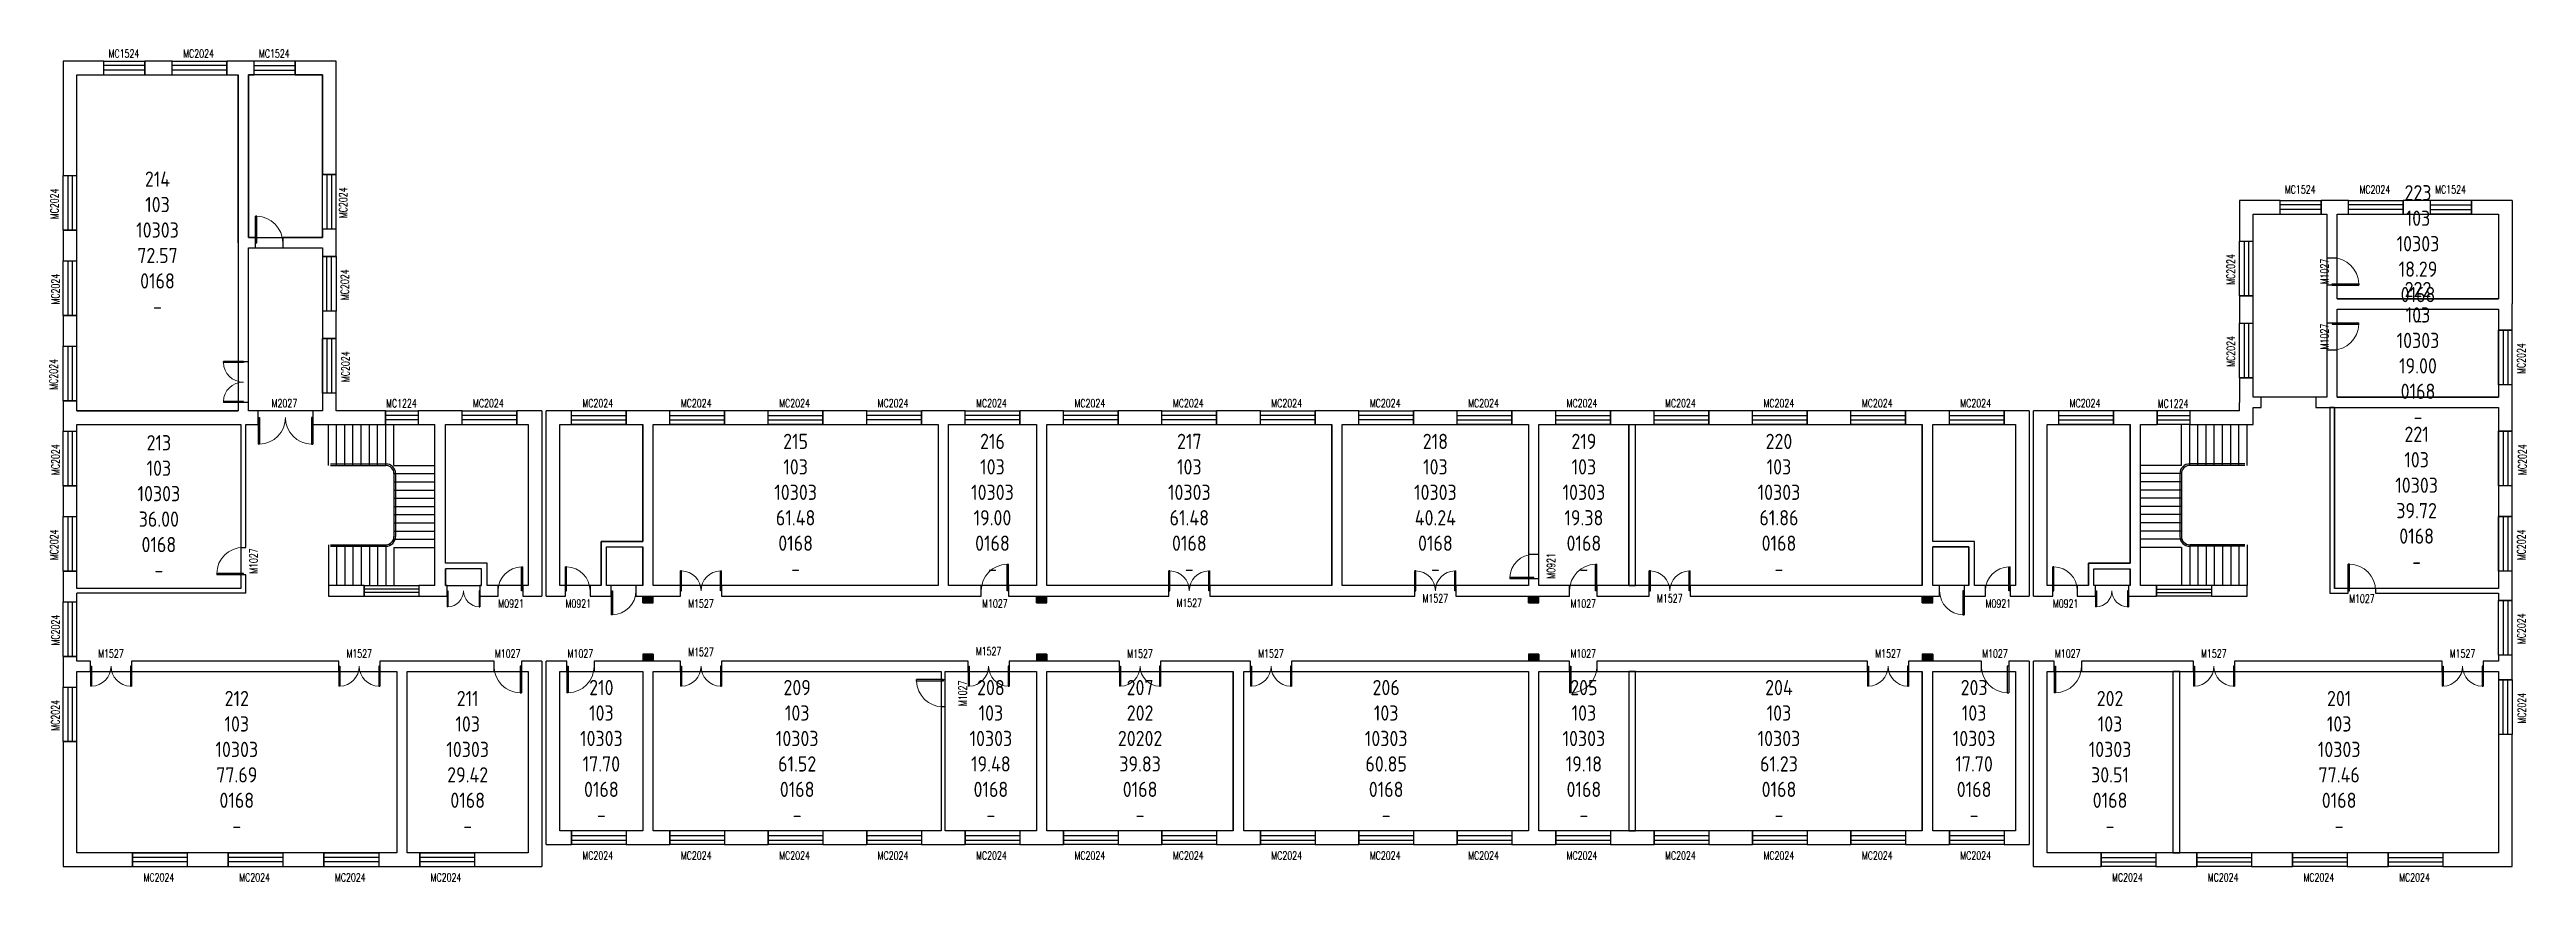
# Model space of a CAD drawing. Extents: x 250012 to 340609, y 151591 to 182043.
import ezdxf

# ---------------------------------------------------------------- set-up
doc = ezdxf.new("R2010")
doc.units = 0
doc.header["$LTSCALE"] = 1000
doc.header["$MEASUREMENT"] = 0
for name, color, linetype in [('body', 30, 'Continuous'), ('RM', 4, 'Continuous'), ('RM$', 5, 'Continuous'), ('RM$TXT', 5, 'Continuous')]:
    doc.layers.add(name, color=color, linetype=linetype)
doc.layers.get('0').freeze()
doc.styles.add('_TCH_WINDOW', font='SIMPLEX', dxfattribs={"height": 3.5, "bigfont": 'GBCBIG'})
doc.styles.add('HZ', font='gbenor.shx', dxfattribs={"bigfont": 'hztxt.shx'})

msp = doc.modelspace()

# ---------------------------------------------------------------- texts
at = {"layer": 'RM$TXT', "char_height": 558.8, "attachment_point": 8, "style": 'HZ'}
for s, insert in [('214^M^J103^M^J10303^M^J72.57^M^J0168^M^J-^M^J', (253961, 172362)), ('223^M^J103^M^J10303^M^J18.29^M^J0168^M^J-^M^J', (336641, 171862)), ('222^M^J103^M^J10303^M^J19.00^M^J0168^M^J-^M^J', (336641, 168322)), ('213^M^J103^M^J10303^M^J36.00^M^J0168^M^J-^M^J', (254011, 162712)), ('215^M^J103^M^J10303^M^J61.48^M^J0168^M^J-^M^J', (277301, 162762)), ('216^M^J103^M^J10303^M^J19.00^M^J0168^M^J-^M^J', (284501, 162762)), ('217^M^J103^M^J10303^M^J61.48^M^J0168^M^J-^M^J', (291701, 162762)), ('218^M^J103^M^J10303^M^J40.24^M^J0168^M^J-^M^J', (300701, 162762)), ('219^M^J103^M^J10303^M^J19.38^M^J0168^M^J-^M^J', (306133, 162762)), ('220^M^J103^M^J10303^M^J61.86^M^J0168^M^J-^M^J', (313268, 162762)), ('221^M^J103^M^J10303^M^J39.72^M^J0168^M^J-^M^J', (336591, 163022)), ('212^M^J103^M^J10303^M^J77.69^M^J0168^M^J-^M^J', (256861, 153352)), ('211^M^J103^M^J10303^M^J29.42^M^J0168^M^J-^M^J', (265306, 153352)), ('210^M^J103^M^J10303^M^J17.70^M^J0168^M^J-^M^J', (270196, 153752)), ('209^M^J103^M^J10303^M^J61.52^M^J0168^M^J-^M^J', (277358, 153752)), ('208^M^J103^M^J10303^M^J19.48^M^J0168^M^J-^M^J', (284443, 153752)), ('207^M^J202^M^J20202^M^J39.83^M^J0168^M^J-^M^J', (289901, 153752)), ('206^M^J103^M^J10303^M^J60.85^M^J0168^M^J-^M^J', (298901, 153752)), ('205^M^J103^M^J10303^M^J19.18^M^J0168^M^J-^M^J', (306133, 153752)), ('204^M^J103^M^J10303^M^J61.23^M^J0168^M^J-^M^J', (313268, 153752)), ('203^M^J103^M^J10303^M^J17.70^M^J0168^M^J-^M^J', (320406, 153752)), ('202^M^J103^M^J10303^M^J30.51^M^J0168^M^J-^M^J', (325378, 153352)), ('201^M^J103^M^J10303^M^J77.46^M^J0168^M^J-^M^J', (333758, 153352))]:
    msp.add_mtext(s, dxfattribs=dict(at, insert=insert))

# ---------------------------------------------------------------- blocks, each defined once
blk = doc.blocks.new('$TCHSYS$WIN2D')
for p, q in [((-0.5, 0.5), (0.5, 0.5)), ((-0.5, 0.5), (-0.5, -0.5)), ((0.5, 0.5), (0.5, -0.5)), ((0.5, 0.167), (-0.5, 0.167)), ((0.5, -0.167), (-0.5, -0.167)), ((-0.5, -0.5), (0.5, -0.5))]:
    blk.add_line(p, q)
blk = doc.blocks.new('$DorLib2D$00000002')
for p, q in [((-0.5, 0), (-0.5, 0.4875)), ((-0.475, 0.4875), (-0.5, 0.4875)), ((-0.475, 0), (-0.475, 0.4875)), ((0.475, 0), (0.475, 0.4875)), ((0.475, 0.4875), (0.5, 0.4875)), ((0.5, 0), (0.5, 0.4875)), ((-0.5, 0), (-0.475, 0)), ((0.5, 0), (0.475, 0))]:
    blk.add_line(p, q)
at = {"lineweight": 13}
for centre, start, end in [((-0.4875, 0), 0, 88.53072), ((0.4875, 0), 91.46928, 180)]:
    blk.add_arc(centre, 0.4875, start, end, dxfattribs=at)
blk = doc.blocks.new('$DorLib2D$00000001')
for p, q in [((0.45, 0.975), (0.5, 0.975)), ((0.45, 0), (0.45, 0.975)), ((0.5, 0), (0.5, 0.975)), ((0.5, 0), (0.45, 0))]:
    blk.add_line(p, q)
at = {"lineweight": 13}
blk.add_arc((0.475, 0), 0.975, 91.46928, 180, dxfattribs=at)

# ---------------------------------------------------------------- hatches: boundary and pattern name
at = {"layer": 'body'}
for points in [[(272091, 161789), (272091, 162039), (271711, 162039), (271711, 161789)], [(286491, 161789), (286491, 162039), (286111, 162039), (286111, 161789)], [(304491, 161789), (304491, 162039), (304111, 162039), (304111, 161789)], [(318891, 161789), (318891, 162039), (318511, 162039), (318511, 161789)], [(271711, 159910), (271711, 159659), (272091, 159659), (272091, 159910)], [(286111, 159910), (286111, 159659), (286491, 159659), (286491, 159910)], [(304111, 159910), (304111, 159659), (304491, 159659), (304491, 159910)], [(318511, 159910), (318511, 159659), (318891, 159659), (318891, 159910)]]:
    msp.add_hatch(color=30, dxfattribs=at).paths.add_polyline_path(points)

# ---------------------------------------------------------------- linework, layer by layer
at = {"layer": 'body', "color": 30}
for p, q in [((252001, 181619), (250511, 181619)), ((250511, 181619), (250511, 177429)), ((252001, 181119), (252001, 181619)), ((254501, 181619), (253501, 181619)), ((253501, 181619), (253501, 181119)), ((254501, 181119), (254501, 181619)), ((257101, 181619), (256501, 181619)), ((256501, 181619), (256501, 181119)), ((257501, 181619), (257101, 181619)), ((257501, 181119), (257501, 181619)), ((260491, 181619), (259001, 181619)), ((259001, 181619), (259001, 181119)), ((260491, 177469), (260491, 181619)), ((251011, 181119), (252001, 181119)), ((251011, 177429), (251011, 181119)), ((253501, 181119), (254501, 181119)), ((256501, 181119), (256911, 181119)), ((256911, 174969), (256911, 181119)), ((257291, 181119), (257501, 181119)), ((257291, 175159), (257291, 181119)), ((259001, 181119), (259991, 181119)), ((259991, 181119), (259991, 177469)), ((250511, 177429), (251011, 177429)), ((259991, 177469), (260491, 177469)), ((331601, 176519), (330111, 176519)), ((330111, 176519), (330111, 175029)), ((330611, 176019), (331601, 176019)), ((330611, 175029), (330611, 176019)), ((331601, 176019), (331601, 176519)), ((333501, 176519), (333101, 176519)), ((333101, 176519), (333101, 176019)), ((333101, 176019), (333311, 176019)), ((333311, 176019), (333311, 174419)), ((334101, 176519), (333501, 176519)), ((333691, 174419), (333691, 176019)), ((333691, 176019), (334101, 176019)), ((334101, 176019), (334101, 176519)), ((337101, 176519), (336101, 176519)), ((336101, 176519), (336101, 176019)), ((336101, 176019), (337101, 176019)), ((337101, 176019), (337101, 176519)), ((340091, 176519), (338601, 176519)), ((338601, 176519), (338601, 176019)), ((338601, 176019), (339591, 176019)), ((339591, 176019), (339591, 172919)), ((340091, 176519), (340091, 172729)), ((251011, 175429), (250511, 175429)), ((250511, 175429), (250511, 174309)), ((251011, 174309), (251011, 175429)), ((256911, 174969), (256911, 170619)), ((257541, 175159), (257291, 175159)), ((257541, 174779), (257541, 175159)), ((259991, 175159), (258541, 175159)), ((258541, 175159), (258541, 174779)), ((260491, 175469), (259991, 175469)), ((259991, 175469), (259991, 175159)), ((260491, 174969), (260491, 175469)), ((260491, 174469), (260491, 174969)), ((330111, 175029), (330611, 175029)), ((250511, 174309), (251011, 174309)), ((257291, 170619), (257291, 174779)), ((257291, 174779), (257541, 174779)), ((258541, 174779), (259991, 174779)), ((259991, 174779), (259991, 174469)), ((259991, 174469), (260491, 174469)), ((333311, 174419), (333691, 174419)), ((333691, 173419), (333311, 173419)), ((333311, 173419), (333311, 172729)), ((333691, 172919), (333691, 173419)), ((251011, 172309), (250511, 172309)), ((250511, 172309), (250511, 171189)), ((251011, 171189), (251011, 172309)), ((259991, 172469), (259991, 171469)), ((260491, 172469), (259991, 172469)), ((260491, 171469), (260491, 172469)), ((330611, 173029), (330111, 173029)), ((330111, 173029), (330111, 172029)), ((330611, 172029), (330611, 173029)), ((333311, 172729), (333311, 172039)), ((333691, 172919), (339591, 172919)), ((333691, 172039), (333691, 172539)), ((333691, 172539), (339591, 172539)), ((339591, 172539), (339591, 171769)), ((340091, 171769), (340091, 172729)), ((259991, 171469), (260491, 171469)), ((330111, 172029), (330611, 172029)), ((333311, 172039), (333691, 172039)), ((339591, 171769), (340091, 171769)), ((250511, 171189), (251011, 171189)), ((256911, 170619), (257291, 170619)), ((333691, 171039), (333311, 171039)), ((333311, 171039), (333311, 169319)), ((333691, 169319), (333691, 171039)), ((260491, 169469), (259991, 169469)), ((259991, 169469), (259991, 168819)), ((260491, 168819), (260491, 169469)), ((330611, 170029), (330111, 170029)), ((330111, 170029), (330111, 169129)), ((330611, 169319), (330611, 170029)), ((340091, 169769), (339591, 169769)), ((339591, 169769), (339591, 169319)), ((340091, 169129), (340091, 169769)), ((251011, 169189), (250511, 169189)), ((250511, 169189), (250511, 168629)), ((250511, 168629), (250511, 168069)), ((251011, 168819), (251011, 169189)), ((251011, 168819), (256911, 168819)), ((257291, 169119), (256911, 169119)), ((256911, 169119), (256911, 168819)), ((257291, 168819), (257291, 169119)), ((257641, 168819), (257291, 168819)), ((257641, 168319), (257641, 168819)), ((259991, 168819), (259641, 168819)), ((259641, 168819), (259641, 168319)), ((262301, 168819), (260491, 168819)), ((262301, 168319), (262301, 168819)), ((264301, 168819), (263501, 168819)), ((263501, 168819), (263501, 168319)), ((265101, 168819), (264301, 168819)), ((265101, 168319), (265101, 168819)), ((268021, 168819), (267101, 168819)), ((267101, 168819), (267101, 168319)), ((268021, 168819), (268021, 162039)), ((268181, 162039), (268181, 168819)), ((269101, 168819), (268181, 168819)), ((269101, 168319), (269101, 168819)), ((271901, 168819), (271101, 168819)), ((271101, 168819), (271101, 168319)), ((272701, 168819), (271901, 168819)), ((272701, 168319), (272701, 168819)), ((276301, 168819), (274701, 168819)), ((274701, 168819), (274701, 168319)), ((276301, 168319), (276301, 168819)), ((279901, 168819), (278301, 168819)), ((278301, 168819), (278301, 168319)), ((279901, 168319), (279901, 168819)), ((282701, 168819), (281901, 168819)), ((281901, 168819), (281901, 168319)), ((283501, 168819), (282701, 168819)), ((283501, 168319), (283501, 168819)), ((286301, 168819), (285501, 168819)), ((285501, 168819), (285501, 168319)), ((287101, 168819), (286301, 168819)), ((287101, 168319), (287101, 168819)), ((290701, 168819), (289101, 168819)), ((289101, 168819), (289101, 168319)), ((290701, 168319), (290701, 168819)), ((294301, 168819), (292701, 168819)), ((292701, 168819), (292701, 168319)), ((294301, 168319), (294301, 168819)), ((297101, 168819), (296301, 168819)), ((296301, 168819), (296301, 168319)), ((297901, 168819), (297101, 168819)), ((297901, 168319), (297901, 168819)), ((301501, 168819), (299901, 168819)), ((299901, 168819), (299901, 168319)), ((301501, 168319), (301501, 168819)), ((304301, 168819), (303501, 168819)), ((303501, 168819), (303501, 168319)), ((305101, 168819), (304301, 168819)), ((305101, 168319), (305101, 168819)), ((308701, 168819), (307101, 168819)), ((307101, 168819), (307101, 168319)), ((308701, 168319), (308701, 168819)), ((312301, 168819), (310701, 168819)), ((310701, 168819), (310701, 168319)), ((312301, 168319), (312301, 168819)), ((315901, 168819), (314301, 168819)), ((314301, 168819), (314301, 168319)), ((315901, 168319), (315901, 168819)), ((318701, 168819), (317901, 168819)), ((317901, 168819), (317901, 168319)), ((319501, 168819), (318701, 168819)), ((319501, 168319), (319501, 168819)), ((322421, 168819), (321501, 168819)), ((321501, 168819), (321501, 168319)), ((322421, 168819), (322421, 162039)), ((322581, 162039), (322581, 168819)), ((323501, 168819), (322581, 168819)), ((323501, 168319), (323501, 168819)), ((326301, 168819), (325501, 168819)), ((325501, 168819), (325501, 168319)), ((327101, 168819), (326301, 168819)), ((327101, 168319), (327101, 168819)), ((330111, 168819), (328301, 168819)), ((328301, 168819), (328301, 168319)), ((330111, 168819), (330111, 169129)), ((330901, 169319), (330611, 169319)), ((330611, 168319), (330611, 168939)), ((330611, 168939), (330901, 168939)), ((330901, 168939), (330901, 169319)), ((333311, 169319), (332901, 169319)), ((332901, 169319), (332901, 168939)), ((332901, 168939), (333501, 168939)), ((333411, 168939), (333411, 162139)), ((333591, 168939), (333411, 168939)), ((333501, 168939), (339591, 168939)), ((333591, 168939), (333591, 162319)), ((333691, 169319), (339591, 169319)), ((339591, 168939), (339591, 168069)), ((340091, 168069), (340091, 169129)), ((250511, 168069), (251011, 168069)), ((251011, 168319), (257011, 168319)), ((251011, 168069), (251011, 168319)), ((257011, 168319), (257011, 163819)), ((257191, 168319), (257641, 168319)), ((257191, 163819), (257191, 168319)), ((259641, 168319), (260301, 168319)), ((260211, 166819), (260211, 168319)), ((260301, 168319), (262301, 168319)), ((260511, 166819), (260511, 168319)), ((260811, 166819), (260811, 168319)), ((261111, 166819), (261111, 168319)), ((261411, 166819), (261411, 168319)), ((261711, 166819), (261711, 168319)), ((262011, 166819), (262011, 168319)), ((262311, 166819), (262311, 168319)), ((262611, 166819), (262611, 168319)), ((263501, 168319), (264111, 168319)), ((264111, 163139), (264111, 168319)), ((264491, 168319), (265101, 168319)), ((264491, 163239), (264491, 168319)), ((267101, 168319), (267521, 168319)), ((267521, 168319), (267521, 162419)), ((268681, 162419), (268681, 168319)), ((268681, 168319), (269101, 168319)), ((271101, 168319), (271711, 168319)), ((271711, 164039), (271711, 168319)), ((272091, 163939), (272091, 168319)), ((272091, 168319), (272701, 168319)), ((274701, 168319), (276301, 168319)), ((278301, 168319), (279901, 168319)), ((281901, 168319), (282511, 168319)), ((282511, 168319), (282511, 162669)), ((282891, 168319), (283501, 168319)), ((282891, 162669), (282891, 168319)), ((285501, 168319), (286111, 168319)), ((286111, 168319), (286111, 162669)), ((286491, 162669), (286491, 168319)), ((286491, 168319), (287101, 168319)), ((289101, 168319), (290701, 168319)), ((292701, 168319), (294301, 168319)), ((296301, 168319), (296911, 168319)), ((296911, 162419), (296911, 168319)), ((297291, 168319), (297901, 168319)), ((297291, 162419), (297291, 168319)), ((299901, 168319), (301501, 168319)), ((303501, 168319), (304111, 168319)), ((304111, 168319), (304111, 163569)), ((304491, 168319), (305101, 168319)), ((304491, 163569), (304491, 168319)), ((307101, 168319), (308701, 168319)), ((307776, 162419), (307776, 168319)), ((307776, 168319), (308026, 168319)), ((308026, 162419), (308026, 168319)), ((310701, 168319), (312301, 168319)), ((314301, 168319), (315901, 168319)), ((317901, 168319), (318511, 168319)), ((318511, 163939), (318511, 168319)), ((318891, 168319), (319501, 168319)), ((318891, 164039), (318891, 168319)), ((321501, 168319), (321921, 168319)), ((321921, 168319), (321921, 162419)), ((323081, 162419), (323081, 168319)), ((323081, 168319), (323501, 168319)), ((325501, 168319), (326111, 168319)), ((326111, 163239), (326111, 168319)), ((326491, 168319), (327101, 168319)), ((326491, 163139), (326491, 168319)), ((327991, 166819), (327991, 168319)), ((328291, 166819), (328291, 168319)), ((328301, 168319), (330611, 168319)), ((328591, 166819), (328591, 168319)), ((328891, 166819), (328891, 168319)), ((329191, 166819), (329191, 168319)), ((329491, 166819), (329491, 168319)), ((329791, 166819), (329791, 168319)), ((330091, 166819), (330091, 168319)), ((330391, 166819), (330391, 168319)), ((339591, 168069), (340091, 168069)), ((260291, 166879), (262311, 166879)), ((260291, 166819), (262311, 166819)), ((262611, 166819), (264111, 166819)), ((327991, 166819), (326491, 166819)), ((330311, 166879), (328291, 166879)), ((330311, 166819), (328291, 166819)), ((251011, 166069), (250511, 166069)), ((250511, 166069), (250511, 164949)), ((251011, 164949), (251011, 166069)), ((262611, 166519), (262611, 164219)), ((262611, 166519), (264111, 166519)), ((262611, 166219), (264111, 166219)), ((262611, 165919), (264111, 165919)), ((262671, 166519), (262671, 164219)), ((327991, 166519), (326491, 166519)), ((327991, 166219), (326491, 166219)), ((327991, 165919), (326491, 165919)), ((327931, 166519), (327931, 164219)), ((327991, 166519), (327991, 164219)), ((339591, 166069), (339591, 164949)), ((340091, 166069), (339591, 166069)), ((340091, 164949), (340091, 166069)), ((250511, 164949), (251011, 164949)), ((262611, 165619), (264111, 165619)), ((262611, 165319), (264111, 165319)), ((262611, 165019), (264111, 165019)), ((327991, 165619), (326491, 165619)), ((327991, 165319), (326491, 165319)), ((327991, 165019), (326491, 165019)), ((339591, 164949), (340091, 164949)), ((262611, 164719), (264111, 164719)), ((262611, 164419), (264111, 164419)), ((262611, 164119), (264111, 164119)), ((270184, 162419), (270184, 164039)), ((270184, 164039), (271711, 164039)), ((320417, 164039), (318891, 164039)), ((320417, 162419), (320417, 164039)), ((327991, 164719), (326491, 164719)), ((327991, 164419), (326491, 164419)), ((327991, 164119), (326491, 164119)), ((257011, 163819), (257191, 163819)), ((260211, 163919), (260211, 162419)), ((260291, 163919), (262311, 163919)), ((260291, 163859), (262311, 163859)), ((260511, 163919), (260511, 162419)), ((260811, 163919), (260811, 162419)), ((261111, 163919), (261111, 162419)), ((261411, 163919), (261411, 162419)), ((261711, 163919), (261711, 162419)), ((262011, 163919), (262011, 162419)), ((262311, 163919), (262311, 162419)), ((262611, 163819), (264111, 163819)), ((262611, 163819), (262611, 162419)), ((264111, 162419), (264111, 163139)), ((266017, 163239), (264491, 163239)), ((266017, 162419), (266017, 163239)), ((270384, 162419), (270384, 163839)), ((270384, 163839), (271711, 163839)), ((271711, 162419), (271711, 163839)), ((272091, 162419), (272091, 163939)), ((304111, 163569), (304491, 163569)), ((318511, 162419), (318511, 163939)), ((318891, 162419), (318891, 163839)), ((320217, 163839), (318891, 163839)), ((320217, 162419), (320217, 163839)), ((324584, 162419), (324584, 163239)), ((324584, 163239), (326111, 163239)), ((327991, 163819), (326491, 163819)), ((326491, 162419), (326491, 163139)), ((327991, 163819), (327991, 162419)), ((330311, 163919), (328291, 163919)), ((328291, 163919), (328291, 162419)), ((330311, 163859), (328291, 163859)), ((328591, 163919), (328591, 162419)), ((328891, 163919), (328891, 162419)), ((329191, 163919), (329191, 162419)), ((329491, 163919), (329491, 162419)), ((329791, 163919), (329791, 162419)), ((330091, 163919), (330091, 162419)), ((330391, 163919), (330391, 162419)), ((251011, 162949), (250511, 162949)), ((250511, 162949), (250511, 162229)), ((250511, 162229), (250511, 161829)), ((251011, 162319), (251011, 162949)), ((257011, 162319), (251011, 162319)), ((257191, 162819), (257011, 162819)), ((257011, 162819), (257011, 162319)), ((257191, 162139), (257191, 162819)), ((261518, 162419), (260211, 162419)), ((260211, 162419), (260211, 162039)), ((261518, 162039), (261518, 162419)), ((264111, 162419), (263518, 162419)), ((263518, 162419), (263518, 162039)), ((264491, 162419), (264491, 163039)), ((265817, 163039), (264491, 163039)), ((264554, 162419), (264491, 162419)), ((264554, 162039), (264554, 162419)), ((265817, 162419), (265754, 162419)), ((265754, 162419), (265754, 162039)), ((265817, 162419), (265817, 163039)), ((266421, 162419), (266017, 162419)), ((266421, 162039), (266421, 162419)), ((267521, 162419), (267321, 162419)), ((267321, 162419), (267321, 162039)), ((268881, 162419), (268681, 162419)), ((268881, 162039), (268881, 162419)), ((270184, 162419), (269781, 162419)), ((269781, 162419), (269781, 162039)), ((270559, 162419), (270384, 162419)), ((270559, 162039), (270559, 162419)), ((271711, 162419), (271459, 162419)), ((271459, 162419), (271459, 162039)), ((273091, 162419), (272091, 162419)), ((273091, 162039), (273091, 162419)), ((282511, 162419), (274591, 162419)), ((274591, 162419), (274591, 162039)), ((282511, 162669), (282511, 162419)), ((282891, 162419), (282891, 162669)), ((284091, 162419), (282891, 162419)), ((284091, 162039), (284091, 162419)), ((286111, 162419), (285091, 162419)), ((285091, 162419), (285091, 162039)), ((286111, 162669), (286111, 162419)), ((286491, 162419), (286491, 162669)), ((290951, 162419), (286491, 162419)), ((290951, 162039), (290951, 162419)), ((296911, 162419), (292451, 162419)), ((292451, 162419), (292451, 162039)), ((299951, 162419), (297291, 162419)), ((299951, 162039), (299951, 162419)), ((304111, 162419), (301451, 162419)), ((301451, 162419), (301451, 162039)), ((304491, 162669), (304111, 162669)), ((304111, 162669), (304111, 162419)), ((304491, 162419), (304491, 162669)), ((305611, 162419), (304491, 162419)), ((305611, 162039), (305611, 162419)), ((308526, 162419), (306611, 162419)), ((306611, 162419), (306611, 162039)), ((307776, 162419), (308026, 162419)), ((308526, 162039), (308526, 162419)), ((318511, 162419), (310026, 162419)), ((310026, 162419), (310026, 162039)), ((319142, 162419), (318891, 162419)), ((319142, 162039), (319142, 162419)), ((320217, 162419), (320042, 162419)), ((320042, 162419), (320042, 162039)), ((320821, 162419), (320417, 162419)), ((320821, 162039), (320821, 162419)), ((321921, 162419), (321721, 162419)), ((321721, 162419), (321721, 162039)), ((323281, 162419), (323081, 162419)), ((323281, 162039), (323281, 162419)), ((324584, 162419), (324181, 162419)), ((324181, 162419), (324181, 162039)), ((324784, 162419), (324784, 163039)), ((324784, 163039), (326111, 163039)), ((324847, 162419), (324784, 162419)), ((324847, 162039), (324847, 162419)), ((326111, 162419), (326047, 162419)), ((326047, 162419), (326047, 162039)), ((326111, 162419), (326111, 163039)), ((327083, 162419), (326491, 162419)), ((327083, 162039), (327083, 162419)), ((330391, 162419), (329083, 162419)), ((329083, 162419), (329083, 162039)), ((330391, 162039), (330391, 162419)), ((334091, 162319), (333591, 162319)), ((334091, 162139), (334091, 162319)), ((339591, 162319), (335091, 162319)), ((335091, 162319), (335091, 162139)), ((340091, 162949), (339591, 162949)), ((339591, 162949), (339591, 162319)), ((340091, 162229), (340091, 162949)), ((340091, 161879), (340091, 162229)), ((250511, 161829), (251011, 161829)), ((257191, 162139), (251011, 162139)), ((251011, 161829), (251011, 162139)), ((260211, 162039), (261518, 162039)), ((263518, 162039), (264301, 162039)), ((264301, 162039), (264554, 162039)), ((265754, 162039), (265917, 162039)), ((265917, 162039), (266421, 162039)), ((267321, 162039), (268021, 162039)), ((268181, 162039), (268881, 162039)), ((269781, 162039), (270284, 162039)), ((270284, 162039), (270559, 162039)), ((271459, 162039), (271901, 162039)), ((271711, 161789), (271711, 162039)), ((271711, 162039), (272091, 162039)), ((271711, 161789), (272091, 161789)), ((271901, 162039), (273091, 162039)), ((272091, 161789), (272091, 162039)), ((274591, 162039), (282701, 162039)), ((282701, 162039), (284091, 162039)), ((285091, 162039), (286301, 162039)), ((286111, 161789), (286111, 162039)), ((286111, 162039), (286491, 162039)), ((286111, 161789), (286491, 161789)), ((286301, 162039), (290951, 162039)), ((286491, 161789), (286491, 162039)), ((292451, 162039), (297101, 162039)), ((297101, 162039), (299951, 162039)), ((301451, 162039), (304301, 162039)), ((304111, 161789), (304111, 162039)), ((304111, 162039), (304491, 162039)), ((304111, 161789), (304491, 161789)), ((304301, 162039), (305611, 162039)), ((304491, 161789), (304491, 162039)), ((306611, 162039), (308526, 162039)), ((310026, 162039), (318701, 162039)), ((318511, 161789), (318511, 162039)), ((318511, 162039), (318891, 162039)), ((318511, 161789), (318891, 161789)), ((318701, 162039), (319142, 162039)), ((318891, 161789), (318891, 162039)), ((320042, 162039), (320317, 162039)), ((320317, 162039), (320821, 162039)), ((321721, 162039), (322421, 162039)), ((322581, 162039), (323281, 162039)), ((324181, 162039), (324684, 162039)), ((324684, 162039), (324847, 162039)), ((326047, 162039), (326301, 162039)), ((326301, 162039), (327083, 162039)), ((329083, 162039), (330391, 162039)), ((333411, 162139), (334091, 162139)), ((335091, 162139), (339591, 162139)), ((339591, 162139), (339591, 161879)), ((339591, 161879), (340091, 161879)), ((251011, 159829), (250511, 159829)), ((250511, 159829), (250511, 159469)), ((250511, 159469), (250511, 158709)), ((251011, 159659), (251011, 159829)), ((251511, 159659), (251011, 159659)), ((251511, 159279), (251511, 159659)), ((260591, 159659), (253011, 159659)), ((253011, 159659), (253011, 159279)), ((260591, 159279), (260591, 159659)), ((262901, 159659), (262091, 159659)), ((262091, 159659), (262091, 159279)), ((266271, 159659), (262901, 159659)), ((266271, 159279), (266271, 159659)), ((268021, 159659), (267271, 159659)), ((267271, 159659), (267271, 159279)), ((268021, 159659), (268021, 152139)), ((268181, 152939), (268181, 159659)), ((268931, 159659), (268181, 159659)), ((268931, 159279), (268931, 159659)), ((271901, 159659), (269931, 159659)), ((269931, 159659), (269931, 159279)), ((271711, 159910), (271711, 159659)), ((272091, 159910), (271711, 159910)), ((272091, 159659), (271711, 159659)), ((273091, 159659), (271901, 159659)), ((272091, 159910), (272091, 159659)), ((273091, 159279), (273091, 159659)), ((282701, 159659), (274591, 159659)), ((274591, 159659), (274591, 159279)), ((283611, 159659), (282701, 159659)), ((283611, 159279), (283611, 159659)), ((286301, 159659), (285111, 159659)), ((285111, 159659), (285111, 159279)), ((286111, 159910), (286111, 159659)), ((286491, 159910), (286111, 159910)), ((286491, 159659), (286111, 159659)), ((289151, 159659), (286301, 159659)), ((286491, 159910), (286491, 159659)), ((289151, 159279), (289151, 159659)), ((293501, 159659), (290651, 159659)), ((290651, 159659), (290651, 159279)), ((293941, 159659), (293501, 159659)), ((293941, 159279), (293941, 159659)), ((304301, 159659), (295441, 159659)), ((295441, 159659), (295441, 159279)), ((304111, 159910), (304111, 159659)), ((304491, 159910), (304111, 159910)), ((304491, 159659), (304111, 159659)), ((305611, 159659), (304301, 159659)), ((304491, 159910), (304491, 159659)), ((305611, 159279), (305611, 159659)), ((316511, 159659), (306611, 159659)), ((306611, 159659), (306611, 159279)), ((316511, 159279), (316511, 159659)), ((318701, 159659), (318011, 159659)), ((318011, 159659), (318011, 159279)), ((318511, 159910), (318511, 159659)), ((318891, 159910), (318511, 159910)), ((318891, 159659), (318511, 159659)), ((320671, 159659), (318701, 159659)), ((318891, 159910), (318891, 159659)), ((320671, 159279), (320671, 159659)), ((322421, 159659), (321671, 159659)), ((321671, 159659), (321671, 159279)), ((322421, 159659), (322421, 152939)), ((322581, 152139), (322581, 159659)), ((323331, 159659), (322581, 159659)), ((323331, 159279), (323331, 159659)), ((328426, 159659), (324331, 159659)), ((324331, 159659), (324331, 159279)), ((328426, 159279), (328426, 159659)), ((337521, 159659), (329926, 159659)), ((329926, 159659), (329926, 159279)), ((337521, 159279), (337521, 159659)), ((339591, 159659), (339021, 159659)), ((339021, 159659), (339021, 159279)), ((340091, 159879), (339591, 159879)), ((339591, 159879), (339591, 159659)), ((340091, 159469), (340091, 159879)), ((340091, 158969), (340091, 159469)), ((250511, 158709), (251011, 158709)), ((251011, 159279), (251511, 159279)), ((251011, 158709), (251011, 159279)), ((253011, 159279), (260591, 159279)), ((262091, 159279), (262711, 159279)), ((262711, 159279), (262711, 158979)), ((262711, 158979), (262711, 152639)), ((263091, 159279), (266271, 159279)), ((263091, 158979), (263091, 159279)), ((263091, 152639), (263091, 158979)), ((267271, 159279), (267521, 159279)), ((267521, 159279), (267521, 152639)), ((268681, 153439), (268681, 159279)), ((268681, 159279), (268931, 159279)), ((269931, 159279), (271711, 159279)), ((271711, 159279), (271711, 158979)), ((271711, 158979), (271711, 153439)), ((272091, 158979), (272091, 159279)), ((272091, 159279), (273091, 159279)), ((272091, 153439), (272091, 158979)), ((274591, 159279), (282626, 159279)), ((282626, 159279), (282626, 158979)), ((282626, 158979), (282776, 158979)), ((282776, 158979), (282776, 159279)), ((282776, 159279), (283611, 159279)), ((285111, 159279), (286111, 159279)), ((286111, 159279), (286111, 158979)), ((286111, 158979), (286111, 153439)), ((286491, 158979), (286491, 159279)), ((286491, 159279), (289151, 159279)), ((286491, 153439), (286491, 158979)), ((290651, 159279), (293311, 159279)), ((293311, 153439), (293311, 159279)), ((293691, 153439), (293691, 159279)), ((293691, 159279), (293941, 159279)), ((295441, 159279), (304111, 159279)), ((304111, 159279), (304111, 158979)), ((304111, 158979), (304111, 153439)), ((304491, 158979), (304491, 159279)), ((304491, 159279), (305611, 159279)), ((304491, 153439), (304491, 158979)), ((306611, 159279), (316511, 159279)), ((307776, 159279), (307776, 158979)), ((308026, 159279), (307776, 159279)), ((307776, 158979), (307776, 153439)), ((308026, 158979), (308026, 159279)), ((308026, 153439), (308026, 158979)), ((318011, 159279), (318511, 159279)), ((318511, 153439), (318511, 159279)), ((318891, 153439), (318891, 159279)), ((318891, 159279), (320671, 159279)), ((321671, 159279), (321921, 159279)), ((321921, 159279), (321921, 153439)), ((323081, 152639), (323081, 159279)), ((323081, 159279), (323331, 159279)), ((324331, 159279), (328426, 159279)), ((327676, 159279), (327676, 159029)), ((327926, 159279), (327676, 159279)), ((327676, 159029), (327676, 152639)), ((327926, 159029), (327926, 159279)), ((327926, 152639), (327926, 159029)), ((329926, 159279), (337521, 159279)), ((339021, 159279), (339591, 159279)), ((339591, 159279), (339591, 158969)), ((339591, 158969), (340091, 158969)), ((282776, 157979), (282626, 157979)), ((282626, 157979), (282626, 153439)), ((282776, 153439), (282776, 157979)), ((340091, 156969), (339591, 156969)), ((339591, 156969), (339591, 152639)), ((340091, 152139), (340091, 156969)), ((251011, 156709), (250511, 156709)), ((250511, 156709), (250511, 152139)), ((251011, 152639), (251011, 156709)), ((269101, 153439), (268681, 153439)), ((269101, 152939), (269101, 153439)), ((271711, 153439), (271101, 153439)), ((271101, 153439), (271101, 152939)), ((272701, 153439), (272091, 153439)), ((272701, 152939), (272701, 153439)), ((276301, 153439), (274701, 153439)), ((274701, 153439), (274701, 152939)), ((276301, 152939), (276301, 153439)), ((279901, 153439), (278301, 153439)), ((278301, 153439), (278301, 152939)), ((279901, 152939), (279901, 153439)), ((282626, 153439), (281901, 153439)), ((281901, 153439), (281901, 152939)), ((283501, 153439), (282776, 153439)), ((283501, 152939), (283501, 153439)), ((286111, 153439), (285501, 153439)), ((285501, 153439), (285501, 152939)), ((287101, 153439), (286491, 153439)), ((287101, 152939), (287101, 153439)), ((290701, 153439), (289101, 153439)), ((289101, 153439), (289101, 152939)), ((290701, 152939), (290701, 153439)), ((293311, 153439), (292701, 153439)), ((292701, 153439), (292701, 152939)), ((294301, 153439), (293691, 153439)), ((294301, 152939), (294301, 153439)), ((297901, 153439), (296301, 153439)), ((296301, 153439), (296301, 152939)), ((297901, 152939), (297901, 153439)), ((301501, 153439), (299901, 153439)), ((299901, 153439), (299901, 152939)), ((301501, 152939), (301501, 153439)), ((304111, 153439), (303501, 153439)), ((303501, 153439), (303501, 152939)), ((305101, 153439), (304491, 153439)), ((305101, 152939), (305101, 153439)), ((307901, 153439), (307101, 153439)), ((307101, 153439), (307101, 152939)), ((307776, 153439), (308026, 153439)), ((308701, 153439), (307901, 153439)), ((308701, 152939), (308701, 153439)), ((312301, 153439), (310701, 153439)), ((310701, 153439), (310701, 152939)), ((312301, 152939), (312301, 153439)), ((315901, 153439), (314301, 153439)), ((314301, 153439), (314301, 152939)), ((315901, 152939), (315901, 153439)), ((318511, 153439), (317901, 153439)), ((317901, 153439), (317901, 152939)), ((319501, 153439), (318891, 153439)), ((319501, 152939), (319501, 153439)), ((321921, 153439), (321501, 153439)), ((321501, 153439), (321501, 152939)), ((253051, 152639), (251011, 152639)), ((253051, 152139), (253051, 152639)), ((256551, 152639), (255051, 152639)), ((255051, 152639), (255051, 152139)), ((256551, 152139), (256551, 152639)), ((260051, 152639), (258551, 152639)), ((258551, 152639), (258551, 152139)), ((260051, 152139), (260051, 152639)), ((262711, 152639), (262051, 152639)), ((262051, 152639), (262051, 152139)), ((263551, 152639), (263091, 152639)), ((263551, 152139), (263551, 152639)), ((267521, 152639), (265551, 152639)), ((265551, 152639), (265551, 152139)), ((268181, 152939), (269101, 152939)), ((271101, 152939), (271901, 152939)), ((271901, 152939), (272701, 152939)), ((274701, 152939), (276301, 152939)), ((278301, 152939), (279901, 152939)), ((281901, 152939), (282701, 152939)), ((282701, 152939), (283501, 152939)), ((285501, 152939), (286301, 152939)), ((286301, 152939), (287101, 152939)), ((289101, 152939), (290701, 152939)), ((292701, 152939), (293501, 152939)), ((293501, 152939), (294301, 152939)), ((296301, 152939), (297901, 152939)), ((299901, 152939), (301501, 152939)), ((303501, 152939), (304301, 152939)), ((304301, 152939), (305101, 152939)), ((307101, 152939), (307776, 152939)), ((307776, 152939), (307776, 152939)), ((307776, 152939), (308026, 152939)), ((308026, 152939), (308701, 152939)), ((308026, 152939), (308026, 152939)), ((310701, 152939), (312301, 152939)), ((314301, 152939), (315901, 152939)), ((317901, 152939), (318701, 152939)), ((318701, 152939), (319501, 152939)), ((321501, 152939), (322421, 152939)), ((325051, 152639), (323081, 152639)), ((325051, 152139), (325051, 152639)), ((328551, 152639), (327051, 152639)), ((327051, 152639), (327051, 152139)), ((327676, 152639), (327926, 152639)), ((328551, 152139), (328551, 152639)), ((332051, 152639), (330551, 152639)), ((330551, 152639), (330551, 152139)), ((332051, 152139), (332051, 152639)), ((335551, 152639), (334051, 152639)), ((334051, 152639), (334051, 152139)), ((335551, 152139), (335551, 152639)), ((339591, 152639), (337551, 152639)), ((337551, 152639), (337551, 152139)), ((250511, 152139), (253051, 152139)), ((255051, 152139), (256551, 152139)), ((258551, 152139), (260051, 152139)), ((262051, 152139), (262901, 152139)), ((262901, 152139), (263551, 152139)), ((265551, 152139), (268021, 152139)), ((322581, 152139), (325051, 152139)), ((327051, 152139), (328551, 152139)), ((330551, 152139), (332051, 152139)), ((334051, 152139), (335551, 152139)), ((337551, 152139), (340091, 152139))]:
    msp.add_line(p, q, dxfattribs=at)
for centre, radius, start, end in [((262311, 166519), 360, 0, 90), ((262311, 166519), 300, 0, 90), ((328291, 166519), 360, 90, 180), ((328291, 166519), 300, 90, 180), ((262311, 164219), 300, 270, 0), ((262311, 164219), 360, 270, 0), ((328291, 164219), 360, 180, 270), ((328291, 164219), 300, 180, 270)]:
    msp.add_arc(centre, radius, start, end, dxfattribs=at)
at = {"layer": 'RM'}
for points in [[(257291, 175159), (259991, 175159), (259991, 181119), (257291, 181119)], [(330611, 176019), (333311, 176019), (333311, 169319), (330611, 169319)], [(257291, 174779), (259991, 174779), (259991, 168819), (257291, 168819)], [(264491, 168319), (267521, 168319), (267521, 162419), (266017, 162419), (266017, 163239), (264491, 163239)], [(268681, 168319), (271711, 168319), (271711, 164039), (270184, 164039), (270184, 162419), (268681, 162419)], [(318891, 168319), (321921, 168319), (321921, 162419), (320417, 162419), (320417, 164039), (318891, 164039)], [(323081, 168319), (326111, 168319), (326111, 163239), (324584, 163239), (324584, 162419), (323081, 162419)], [(270384, 163839), (271711, 163839), (271711, 162419), (270384, 162419)], [(318891, 163839), (320217, 163839), (320217, 162419), (318891, 162419)], [(264491, 162419), (265817, 162419), (265817, 163039), (264491, 163039)], [(324784, 163039), (326111, 163039), (326111, 162419), (324784, 162419)]]:
    msp.add_lwpolyline(points, close=True, dxfattribs=at)
at = {"layer": 'RM$'}
for points in [[(251011, 181119), (256911, 181119), (256911, 168819), (251011, 168819)], [(333691, 176019), (339591, 176019), (339591, 172919), (333691, 172919)], [(333691, 172539), (339591, 172539), (339591, 169319), (333691, 169319)], [(333591, 168939), (339591, 168939), (339591, 162319), (333591, 162319)], [(251011, 168319), (257011, 168319), (257011, 162319), (251011, 162319)], [(272091, 168319), (282511, 168319), (282511, 162419), (272091, 162419)], [(282891, 168319), (286111, 168319), (286111, 162419), (282891, 162419)], [(286491, 168319), (296911, 168319), (296911, 162419), (286491, 162419)], [(297291, 168319), (304111, 168319), (304111, 162419), (297291, 162419)], [(304491, 168319), (307776, 168319), (307776, 162419), (304491, 162419)], [(308026, 168319), (318511, 168319), (318511, 162419), (308026, 162419)], [(251011, 159279), (262711, 159279), (262711, 152639), (251011, 152639)], [(263091, 159279), (267521, 159279), (267521, 152639), (263091, 152639)], [(268681, 159279), (271711, 159279), (271711, 153439), (268681, 153439)], [(272091, 159279), (282626, 159279), (282626, 153439), (272091, 153439)], [(282776, 159279), (286111, 159279), (286111, 153439), (282776, 153439)], [(286491, 159279), (293311, 159279), (293311, 153439), (286491, 153439)], [(293691, 159279), (304111, 159279), (304111, 153439), (293691, 153439)], [(304491, 159279), (307776, 159279), (307776, 153439), (304491, 153439)], [(308026, 159279), (318511, 159279), (318511, 153439), (308026, 153439)], [(318891, 159279), (321921, 159279), (321921, 153439), (318891, 153439)], [(323081, 159279), (327676, 159279), (327676, 152639), (323081, 152639)], [(327926, 159279), (339591, 159279), (339591, 152639), (327926, 152639)]]:
    msp.add_lwpolyline(points, close=True, dxfattribs=at)

# ---------------------------------------------------------------- block references
at = {"layer": 'body', "color": 30}
ref = msp.add_blockref('$TCHSYS$WIN2D', (252751, 181369), dxfattribs=dict(at, xscale=1500, yscale=-500, zscale=1500))
ref.add_attrib('A', 'MC1524', (252171, 181746), dxfattribs={"layer": '0', "height": 297.5, "style": '_TCH_WINDOW', "width": 0.705882})
ref = msp.add_blockref('$TCHSYS$WIN2D', (255501, 181369), dxfattribs=dict(at, xscale=2000, yscale=-500, zscale=2000))
ref.add_attrib('A', 'MC2024', (254901, 181746), dxfattribs={"layer": '0', "height": 297.5, "style": '_TCH_WINDOW', "width": 0.705882})
ref = msp.add_blockref('$TCHSYS$WIN2D', (258251, 181369), dxfattribs=dict(at, xscale=-1500, yscale=-500, zscale=-1500))
ref.add_attrib('A', 'MC1524', (257671, 181746), dxfattribs={"layer": '0', "height": 297.5, "style": '_TCH_WINDOW', "width": 0.705882})
ref = msp.add_blockref('$TCHSYS$WIN2D', (250761, 176429), dxfattribs=dict(at, xscale=2000, yscale=500, zscale=2000, rotation=90))
ref.add_attrib('A', 'MC2024', (250340, 175829), dxfattribs={"layer": '0', "height": 297.5, "rotation": 90, "style": '_TCH_WINDOW', "width": 0.705882})
ref = msp.add_blockref('$TCHSYS$WIN2D', (260241, 176469), dxfattribs=dict(at, xscale=-2000, yscale=500, zscale=-2000, rotation=270))
ref.add_attrib('A', 'MC2024', (260902, 175869), dxfattribs={"layer": '0', "height": 297.5, "rotation": 90, "style": '_TCH_WINDOW', "width": 0.705882})
ref = msp.add_blockref('$TCHSYS$WIN2D', (332351, 176269), dxfattribs=dict(at, xscale=1500, yscale=-500, zscale=1500))
ref.add_attrib('A', 'MC1524', (331771, 176771), dxfattribs={"layer": '0', "height": 297.5, "style": '_TCH_WINDOW', "width": 0.705882})
ref = msp.add_blockref('$TCHSYS$WIN2D', (335101, 176269), dxfattribs=dict(at, xscale=2000, yscale=-500, zscale=2000, rotation=359.9999999999997))
ref.add_attrib('A', 'MC2024', (334501, 176771), dxfattribs={"layer": '0', "height": 297.5, "style": '_TCH_WINDOW', "width": 0.705882})
ref = msp.add_blockref('$TCHSYS$WIN2D', (337851, 176269), dxfattribs=dict(at, xscale=-1500, yscale=-500, zscale=-1500, rotation=359.9999999999997))
ref.add_attrib('A', 'MC1524', (337271, 176771), dxfattribs={"layer": '0', "height": 297.5, "style": '_TCH_WINDOW', "width": 0.705882})
for name, p, xscale, yscale, zscale, rotation in [('$DorLib2D$00000001', (258041, 174969), 1000, -1000, 1000, 180), ('$DorLib2D$00000002', (257101, 169869), 1500, 1500, 1500, 90), ('$DorLib2D$00000001', (271009, 162229), 900, 900, 900, 180)]:
    msp.add_blockref(name, p, dxfattribs=dict(at, xscale=xscale, yscale=yscale, zscale=zscale, rotation=rotation))
ref = msp.add_blockref('$TCHSYS$WIN2D', (330361, 174029), dxfattribs=dict(at, xscale=2000, yscale=500, zscale=2000, rotation=90))
ref.add_attrib('A', 'MC2024', (329939, 173429), dxfattribs={"layer": '0', "height": 297.5, "rotation": 90, "style": '_TCH_WINDOW', "width": 0.705882})
ref = msp.add_blockref('$TCHSYS$WIN2D', (250761, 173309), dxfattribs=dict(at, xscale=2000, yscale=500, zscale=2000, rotation=90))
ref.add_attrib('A', 'MC2024', (250380, 172709), dxfattribs={"layer": '0', "height": 297.5, "rotation": 90, "style": '_TCH_WINDOW', "width": 0.705882})
ref = msp.add_blockref('$TCHSYS$WIN2D', (260241, 173469), dxfattribs=dict(at, xscale=2000, yscale=500, zscale=2000, rotation=270))
ref.add_attrib('A', 'MC2024', (260960, 172869), dxfattribs={"layer": '0', "height": 297.5, "rotation": 90, "style": '_TCH_WINDOW', "width": 0.705882})
ref = msp.add_blockref('$DorLib2D$00000001', (333501, 173919), dxfattribs=dict(at, xscale=-1000, yscale=-1000, zscale=-1000, rotation=89.99999999999815))
ref.add_attrib('A', 'M1027', (333374, 173449), dxfattribs={"layer": '0', "height": 297.5, "rotation": 90, "style": '_TCH_WINDOW', "width": 0.705882})
ref = msp.add_blockref('$TCHSYS$WIN2D', (260241, 170469), dxfattribs=dict(at, xscale=-2000, yscale=500, zscale=-2000, rotation=270))
ref.add_attrib('A', 'MC2024', (260987, 169869), dxfattribs={"layer": '0', "height": 297.5, "rotation": 90, "style": '_TCH_WINDOW', "width": 0.705882})
ref = msp.add_blockref('$TCHSYS$WIN2D', (330361, 171029), dxfattribs=dict(at, xscale=2000, yscale=500, zscale=2000, rotation=90))
ref.add_attrib('A', 'MC2024', (329943, 170429), dxfattribs={"layer": '0', "height": 297.5, "rotation": 90, "style": '_TCH_WINDOW', "width": 0.705882})
ref = msp.add_blockref('$DorLib2D$00000001', (333501, 171539), dxfattribs=dict(at, xscale=1000, yscale=-1000, zscale=1000, rotation=90.00000000000185))
ref.add_attrib('A', 'M1027', (333374, 171069), dxfattribs={"layer": '0', "height": 297.5, "rotation": 90, "style": '_TCH_WINDOW', "width": 0.705882})
ref = msp.add_blockref('$TCHSYS$WIN2D', (339841, 170769), dxfattribs=dict(at, xscale=-2000, yscale=500, zscale=-2000, rotation=270))
ref.add_attrib('A', 'MC2024', (340569, 170169), dxfattribs={"layer": '0', "height": 297.5, "rotation": 90, "style": '_TCH_WINDOW', "width": 0.705882})
ref = msp.add_blockref('$TCHSYS$WIN2D', (250761, 170189), dxfattribs=dict(at, xscale=2000, yscale=500, zscale=2000, rotation=90))
ref.add_attrib('A', 'MC2024', (250310, 169589), dxfattribs={"layer": '0', "height": 297.5, "rotation": 90, "style": '_TCH_WINDOW', "width": 0.705882})
ref = msp.add_blockref('$DorLib2D$00000002', (258641, 168569), dxfattribs=dict(at, xscale=-2000, yscale=-2000, zscale=-2000))
ref.add_attrib('A', 'M2027', (258135, 168949), dxfattribs={"layer": '0', "height": 297.5, "style": '_TCH_WINDOW', "width": 0.705882})
ref = msp.add_blockref('$TCHSYS$WIN2D', (262901, 168569), dxfattribs=dict(at, xscale=1200, yscale=500, zscale=1200))
ref.add_attrib('A', 'MC1224', (262321, 168945), dxfattribs={"layer": '0', "height": 297.5, "style": '_TCH_WINDOW', "width": 0.705882})
ref = msp.add_blockref('$TCHSYS$WIN2D', (266101, 168569), dxfattribs=dict(at, xscale=2000, yscale=-500, zscale=2000, rotation=359.9999999999996))
ref.add_attrib('A', 'MC2024', (265501, 168946), dxfattribs={"layer": '0', "height": 297.5, "style": '_TCH_WINDOW', "width": 0.705882})
ref = msp.add_blockref('$TCHSYS$WIN2D', (270101, 168569), dxfattribs=dict(at, xscale=-2000, yscale=-500, zscale=-2000))
ref.add_attrib('A', 'MC2024', (269501, 168946), dxfattribs={"layer": '0', "height": 297.5, "style": '_TCH_WINDOW', "width": 0.705882})
ref = msp.add_blockref('$TCHSYS$WIN2D', (273701, 168569), dxfattribs=dict(at, xscale=-2000, yscale=-500, zscale=-2000))
ref.add_attrib('A', 'MC2024', (273101, 168946), dxfattribs={"layer": '0', "height": 297.5, "style": '_TCH_WINDOW', "width": 0.705882})
ref = msp.add_blockref('$TCHSYS$WIN2D', (277301, 168569), dxfattribs=dict(at, xscale=-2000, yscale=-500, zscale=-2000))
ref.add_attrib('A', 'MC2024', (276701, 168946), dxfattribs={"layer": '0', "height": 297.5, "style": '_TCH_WINDOW', "width": 0.705882})
ref = msp.add_blockref('$TCHSYS$WIN2D', (280901, 168569), dxfattribs=dict(at, xscale=2000, yscale=-500, zscale=2000))
ref.add_attrib('A', 'MC2024', (280301, 168946), dxfattribs={"layer": '0', "height": 297.5, "style": '_TCH_WINDOW', "width": 0.705882})
ref = msp.add_blockref('$TCHSYS$WIN2D', (284501, 168569), dxfattribs=dict(at, xscale=2000, yscale=-500, zscale=2000))
ref.add_attrib('A', 'MC2024', (283901, 168946), dxfattribs={"layer": '0', "height": 297.5, "style": '_TCH_WINDOW', "width": 0.705882})
ref = msp.add_blockref('$TCHSYS$WIN2D', (288101, 168569), dxfattribs=dict(at, xscale=2000, yscale=-500, zscale=2000))
ref.add_attrib('A', 'MC2024', (287501, 168946), dxfattribs={"layer": '0', "height": 297.5, "style": '_TCH_WINDOW', "width": 0.705882})
ref = msp.add_blockref('$TCHSYS$WIN2D', (291701, 168569), dxfattribs=dict(at, xscale=2000, yscale=-500, zscale=2000))
ref.add_attrib('A', 'MC2024', (291101, 168946), dxfattribs={"layer": '0', "height": 297.5, "style": '_TCH_WINDOW', "width": 0.705882})
ref = msp.add_blockref('$TCHSYS$WIN2D', (295301, 168569), dxfattribs=dict(at, xscale=2000, yscale=-500, zscale=2000))
ref.add_attrib('A', 'MC2024', (294701, 168946), dxfattribs={"layer": '0', "height": 297.5, "style": '_TCH_WINDOW', "width": 0.705882})
ref = msp.add_blockref('$TCHSYS$WIN2D', (298901, 168569), dxfattribs=dict(at, xscale=2000, yscale=-500, zscale=2000))
ref.add_attrib('A', 'MC2024', (298301, 168946), dxfattribs={"layer": '0', "height": 297.5, "style": '_TCH_WINDOW', "width": 0.705882})
ref = msp.add_blockref('$TCHSYS$WIN2D', (302501, 168569), dxfattribs=dict(at, xscale=-2000, yscale=-500, zscale=-2000))
ref.add_attrib('A', 'MC2024', (301901, 168946), dxfattribs={"layer": '0', "height": 297.5, "style": '_TCH_WINDOW', "width": 0.705882})
ref = msp.add_blockref('$TCHSYS$WIN2D', (306101, 168569), dxfattribs=dict(at, xscale=-2000, yscale=-500, zscale=-2000))
ref.add_attrib('A', 'MC2024', (305501, 168946), dxfattribs={"layer": '0', "height": 297.5, "style": '_TCH_WINDOW', "width": 0.705882})
ref = msp.add_blockref('$TCHSYS$WIN2D', (309701, 168569), dxfattribs=dict(at, xscale=-2000, yscale=-500, zscale=-2000))
ref.add_attrib('A', 'MC2024', (309101, 168946), dxfattribs={"layer": '0', "height": 297.5, "style": '_TCH_WINDOW', "width": 0.705882})
ref = msp.add_blockref('$TCHSYS$WIN2D', (313301, 168569), dxfattribs=dict(at, xscale=-2000, yscale=-500, zscale=-2000))
ref.add_attrib('A', 'MC2024', (312701, 168946), dxfattribs={"layer": '0', "height": 297.5, "style": '_TCH_WINDOW', "width": 0.705882})
ref = msp.add_blockref('$TCHSYS$WIN2D', (316901, 168569), dxfattribs=dict(at, xscale=-2000, yscale=-500, zscale=-2000))
ref.add_attrib('A', 'MC2024', (316301, 168946), dxfattribs={"layer": '0', "height": 297.5, "style": '_TCH_WINDOW', "width": 0.705882})
ref = msp.add_blockref('$TCHSYS$WIN2D', (320501, 168569), dxfattribs=dict(at, xscale=-2000, yscale=-500, zscale=-2000))
ref.add_attrib('A', 'MC2024', (319901, 168946), dxfattribs={"layer": '0', "height": 297.5, "style": '_TCH_WINDOW', "width": 0.705882})
ref = msp.add_blockref('$TCHSYS$WIN2D', (324501, 168569), dxfattribs=dict(at, xscale=-2000, yscale=-500, zscale=-2000))
ref.add_attrib('A', 'MC2024', (323901, 168946), dxfattribs={"layer": '0', "height": 297.5, "style": '_TCH_WINDOW', "width": 0.705882})
ref = msp.add_blockref('$TCHSYS$WIN2D', (327701, 168569), dxfattribs=dict(at, xscale=-1200, yscale=500, zscale=-1200))
ref.add_attrib('A', 'MC1224', (327121, 168933), dxfattribs={"layer": '0', "height": 297.5, "style": '_TCH_WINDOW', "width": 0.705882})
ref = msp.add_blockref('$TCHSYS$WIN2D', (250761, 167069), dxfattribs=dict(at, xscale=2000, yscale=500, zscale=2000, rotation=90))
ref.add_attrib('A', 'MC2024', (250381, 166469), dxfattribs={"layer": '0', "height": 297.5, "rotation": 90, "style": '_TCH_WINDOW', "width": 0.705882})
ref = msp.add_blockref('$TCHSYS$WIN2D', (339841, 167069), dxfattribs=dict(at, xscale=-2000, yscale=500, zscale=-2000, rotation=270))
ref.add_attrib('A', 'MC2024', (340609, 166469), dxfattribs={"layer": '0', "height": 297.5, "rotation": 90, "style": '_TCH_WINDOW', "width": 0.705882})
ref = msp.add_blockref('$TCHSYS$WIN2D', (250761, 163949), dxfattribs=dict(at, xscale=2000, yscale=500, zscale=2000, rotation=90))
ref.add_attrib('A', 'MC2024', (250330, 163349), dxfattribs={"layer": '0', "height": 297.5, "rotation": 90, "style": '_TCH_WINDOW', "width": 0.705882})
ref = msp.add_blockref('$TCHSYS$WIN2D', (339841, 163949), dxfattribs=dict(at, xscale=-2000, yscale=500, zscale=-2000, rotation=270))
ref.add_attrib('A', 'MC2024', (340571, 163349), dxfattribs={"layer": '0', "height": 297.5, "rotation": 90, "style": '_TCH_WINDOW', "width": 0.705882})
ref = msp.add_blockref('$DorLib2D$00000001', (257101, 163319), dxfattribs=dict(at, xscale=1000, yscale=-1000, zscale=1000, rotation=270))
ref.add_attrib('A', 'M1027', (257624, 162849), dxfattribs={"layer": '0', "height": 297.5, "rotation": 90, "style": '_TCH_WINDOW', "width": 0.705882})
ref = msp.add_blockref('$DorLib2D$00000001', (266871, 162229), dxfattribs=dict(at, xscale=900, yscale=900, zscale=900))
ref.add_attrib('A', 'M0921', (266426, 161616), dxfattribs={"layer": '0', "height": 297.5, "style": '_TCH_WINDOW', "width": 0.705882})
ref = msp.add_blockref('$DorLib2D$00000001', (269331, 162229), dxfattribs=dict(at, xscale=-900, yscale=900, zscale=-900))
ref.add_attrib('A', 'M0921', (268886, 161616), dxfattribs={"layer": '0', "height": 297.5, "style": '_TCH_WINDOW', "width": 0.705882})
ref = msp.add_blockref('$DorLib2D$00000001', (284591, 162229), dxfattribs=dict(at, xscale=1000, yscale=1000, zscale=1000))
ref.add_attrib('A', 'M1027', (284121, 161616), dxfattribs={"layer": '0', "height": 297.5, "style": '_TCH_WINDOW', "width": 0.705882})
ref = msp.add_blockref('$DorLib2D$00000001', (304301, 163119), dxfattribs=dict(at, xscale=-900, yscale=900, zscale=-900, rotation=90))
ref.add_attrib('A', 'M0921', (305081, 162674), dxfattribs={"layer": '0', "height": 297.5, "rotation": 90, "style": '_TCH_WINDOW', "width": 0.705882})
ref = msp.add_blockref('$DorLib2D$00000001', (306111, 162229), dxfattribs=dict(at, xscale=1000, yscale=1000, zscale=1000))
ref.add_attrib('A', 'M1027', (305641, 161616), dxfattribs={"layer": '0', "height": 297.5, "style": '_TCH_WINDOW', "width": 0.705882})
ref = msp.add_blockref('$DorLib2D$00000001', (321271, 162229), dxfattribs=dict(at, xscale=900, yscale=900, zscale=900))
ref.add_attrib('A', 'M0921', (320826, 161616), dxfattribs={"layer": '0', "height": 297.5, "style": '_TCH_WINDOW', "width": 0.705882})
ref = msp.add_blockref('$DorLib2D$00000001', (323731, 162229), dxfattribs=dict(at, xscale=-900, yscale=900, zscale=-900))
ref.add_attrib('A', 'M0921', (323286, 161616), dxfattribs={"layer": '0', "height": 297.5, "style": '_TCH_WINDOW', "width": 0.705882})
ref = msp.add_blockref('$DorLib2D$00000001', (334591, 162229), dxfattribs=dict(at, xscale=-1000, yscale=1000, zscale=-1000))
ref.add_attrib('A', 'M1027', (334121, 161796), dxfattribs={"layer": '0', "height": 297.5, "style": '_TCH_WINDOW', "width": 0.705882})
for name, p, xscale, yscale, zscale in [('$TCHSYS$WIN2D', (262518, 162229), 2000, 380, 2000), ('$DorLib2D$00000002', (265154, 162229), -1200, -1200, -1200), ('$DorLib2D$00000001', (319592, 162229), 900, -900, 900), ('$DorLib2D$00000002', (325447, 162229), 1200, -1200, 1200), ('$TCHSYS$WIN2D', (328083, 162229), -2000, 380, -2000)]:
    msp.add_blockref(name, p, dxfattribs=dict(at, xscale=xscale, yscale=yscale, zscale=zscale))
ref = msp.add_blockref('$DorLib2D$00000002', (273841, 162229), dxfattribs=dict(at, xscale=1500, yscale=1500, zscale=1500))
ref.add_attrib('A', 'M1527', (273371, 161616), dxfattribs={"layer": '0', "height": 297.5, "style": '_TCH_WINDOW', "width": 0.705882})
ref = msp.add_blockref('$DorLib2D$00000002', (291701, 162229), dxfattribs=dict(at, xscale=-1500, yscale=1500, zscale=-1500))
ref.add_attrib('A', 'M1527', (291231, 161639), dxfattribs={"layer": '0', "height": 297.5, "style": '_TCH_WINDOW', "width": 0.705882})
ref = msp.add_blockref('$DorLib2D$00000002', (300701, 162229), dxfattribs=dict(at, xscale=-1500, yscale=1500, zscale=-1500))
ref.add_attrib('A', 'M1527', (300231, 161806), dxfattribs={"layer": '0', "height": 297.5, "style": '_TCH_WINDOW', "width": 0.705882})
ref = msp.add_blockref('$DorLib2D$00000002', (309276, 162229), dxfattribs=dict(at, xscale=-1500, yscale=1500, zscale=-1500))
ref.add_attrib('A', 'M1527', (308806, 161806), dxfattribs={"layer": '0', "height": 297.5, "style": '_TCH_WINDOW', "width": 0.705882})
ref = msp.add_blockref('$TCHSYS$WIN2D', (250761, 160829), dxfattribs=dict(at, xscale=2000, yscale=500, zscale=2000, rotation=90))
ref.add_attrib('A', 'MC2024', (250380, 160229), dxfattribs={"layer": '0', "height": 297.5, "rotation": 90, "style": '_TCH_WINDOW', "width": 0.705882})
ref = msp.add_blockref('$TCHSYS$WIN2D', (339841, 160879), dxfattribs=dict(at, xscale=-2000, yscale=500, zscale=-2000, rotation=270))
ref.add_attrib('A', 'MC2024', (340577, 160279), dxfattribs={"layer": '0', "height": 297.5, "rotation": 90, "style": '_TCH_WINDOW', "width": 0.705882})
ref = msp.add_blockref('$DorLib2D$00000002', (252261, 159469), dxfattribs=dict(at, xscale=1500, yscale=-1500, zscale=1500))
ref.add_attrib('A', 'M1527', (251791, 159786), dxfattribs={"layer": '0', "height": 297.5, "style": '_TCH_WINDOW', "width": 0.705882})
ref = msp.add_blockref('$DorLib2D$00000002', (261341, 159469), dxfattribs=dict(at, xscale=-1500, yscale=-1500, zscale=-1500))
ref.add_attrib('A', 'M1527', (260871, 159786), dxfattribs={"layer": '0', "height": 297.5, "style": '_TCH_WINDOW', "width": 0.705882})
ref = msp.add_blockref('$DorLib2D$00000001', (266771, 159469), dxfattribs=dict(at, xscale=1000, yscale=-1000, zscale=1000))
ref.add_attrib('A', 'M1027', (266301, 159786), dxfattribs={"layer": '0', "height": 297.5, "style": '_TCH_WINDOW', "width": 0.705882})
ref = msp.add_blockref('$DorLib2D$00000001', (269431, 159469), dxfattribs=dict(at, xscale=-1000, yscale=-1000, zscale=-1000))
ref.add_attrib('A', 'M1027', (268961, 159786), dxfattribs={"layer": '0', "height": 297.5, "style": '_TCH_WINDOW', "width": 0.705882})
ref = msp.add_blockref('$DorLib2D$00000002', (273841, 159469), dxfattribs=dict(at, xscale=1500, yscale=-1500, zscale=1500, rotation=359.9999999999999))
ref.add_attrib('A', 'M1527', (273371, 159843), dxfattribs={"layer": '0', "height": 297.5, "style": '_TCH_WINDOW', "width": 0.705882})
ref = msp.add_blockref('$DorLib2D$00000002', (284361, 159469), dxfattribs=dict(at, xscale=1500, yscale=-1500, zscale=1500))
ref.add_attrib('A', 'M1527', (283891, 159870), dxfattribs={"layer": '0', "height": 297.5, "style": '_TCH_WINDOW', "width": 0.705882})
ref = msp.add_blockref('$DorLib2D$00000002', (289901, 159469), dxfattribs=dict(at, xscale=-1500, yscale=-1500, zscale=-1500))
ref.add_attrib('A', 'M1527', (289431, 159782), dxfattribs={"layer": '0', "height": 297.5, "style": '_TCH_WINDOW', "width": 0.705882})
ref = msp.add_blockref('$DorLib2D$00000002', (294691, 159469), dxfattribs=dict(at, xscale=1500, yscale=-1500, zscale=1500, rotation=359.9999999999996))
ref.add_attrib('A', 'M1527', (294221, 159786), dxfattribs={"layer": '0', "height": 297.5, "style": '_TCH_WINDOW', "width": 0.705882})
ref = msp.add_blockref('$DorLib2D$00000001', (306111, 159469), dxfattribs=dict(at, xscale=-1000, yscale=-1000, zscale=-1000))
ref.add_attrib('A', 'M1027', (305641, 159786), dxfattribs={"layer": '0', "height": 297.5, "style": '_TCH_WINDOW', "width": 0.705882})
ref = msp.add_blockref('$DorLib2D$00000002', (317261, 159469), dxfattribs=dict(at, xscale=-1500, yscale=-1500, zscale=-1500))
ref.add_attrib('A', 'M1527', (316791, 159786), dxfattribs={"layer": '0', "height": 297.5, "style": '_TCH_WINDOW', "width": 0.705882})
ref = msp.add_blockref('$DorLib2D$00000001', (321171, 159469), dxfattribs=dict(at, xscale=1000, yscale=-1000, zscale=1000))
ref.add_attrib('A', 'M1027', (320701, 159786), dxfattribs={"layer": '0', "height": 297.5, "style": '_TCH_WINDOW', "width": 0.705882})
ref = msp.add_blockref('$DorLib2D$00000001', (323831, 159469), dxfattribs=dict(at, xscale=-1000, yscale=-1000, zscale=-1000))
ref.add_attrib('A', 'M1027', (323361, 159786), dxfattribs={"layer": '0', "height": 297.5, "style": '_TCH_WINDOW', "width": 0.705882})
ref = msp.add_blockref('$DorLib2D$00000002', (329176, 159469), dxfattribs=dict(at, xscale=1500, yscale=-1500, zscale=1500))
ref.add_attrib('A', 'M1527', (328706, 159786), dxfattribs={"layer": '0', "height": 297.5, "style": '_TCH_WINDOW', "width": 0.705882})
ref = msp.add_blockref('$DorLib2D$00000002', (338271, 159469), dxfattribs=dict(at, xscale=-1500, yscale=-1500, zscale=-1500))
ref.add_attrib('A', 'M1527', (337801, 159786), dxfattribs={"layer": '0', "height": 297.5, "style": '_TCH_WINDOW', "width": 0.705882})
ref = msp.add_blockref('$TCHSYS$WIN2D', (250761, 157709), dxfattribs=dict(at, xscale=2000, yscale=500, zscale=2000, rotation=90))
ref.add_attrib('A', 'MC2024', (250374, 157109), dxfattribs={"layer": '0', "height": 297.5, "rotation": 90, "style": '_TCH_WINDOW', "width": 0.705882})
ref = msp.add_blockref('$DorLib2D$00000001', (282701, 158479), dxfattribs=dict(at, xscale=-1000, yscale=-1000, zscale=-1000, rotation=270))
ref.add_attrib('A', 'M1027', (283559, 158009), dxfattribs={"layer": '0', "height": 297.5, "rotation": 90, "style": '_TCH_WINDOW', "width": 0.705882})
ref = msp.add_blockref('$TCHSYS$WIN2D', (339841, 157969), dxfattribs=dict(at, xscale=2000, yscale=500, zscale=2000, rotation=270))
ref.add_attrib('A', 'MC2024', (340586, 157369), dxfattribs={"layer": '0', "height": 297.5, "rotation": 90, "style": '_TCH_WINDOW', "width": 0.705882})
ref = msp.add_blockref('$TCHSYS$WIN2D', (270101, 153189), dxfattribs=dict(at, xscale=2000, yscale=-500, zscale=2000, rotation=180))
ref.add_attrib('A', 'MC2024', (269501, 152391), dxfattribs={"layer": '0', "height": 297.5, "style": '_TCH_WINDOW', "width": 0.705882})
ref = msp.add_blockref('$TCHSYS$WIN2D', (273701, 153189), dxfattribs=dict(at, xscale=2000, yscale=-500, zscale=2000, rotation=180))
ref.add_attrib('A', 'MC2024', (273101, 152391), dxfattribs={"layer": '0', "height": 297.5, "style": '_TCH_WINDOW', "width": 0.705882})
ref = msp.add_blockref('$TCHSYS$WIN2D', (277301, 153189), dxfattribs=dict(at, xscale=2000, yscale=-500, zscale=2000, rotation=180))
ref.add_attrib('A', 'MC2024', (276701, 152391), dxfattribs={"layer": '0', "height": 297.5, "style": '_TCH_WINDOW', "width": 0.705882})
ref = msp.add_blockref('$TCHSYS$WIN2D', (280901, 153189), dxfattribs=dict(at, xscale=2000, yscale=-500, zscale=2000, rotation=180))
ref.add_attrib('A', 'MC2024', (280301, 152391), dxfattribs={"layer": '0', "height": 297.5, "style": '_TCH_WINDOW', "width": 0.705882})
ref = msp.add_blockref('$TCHSYS$WIN2D', (284501, 153189), dxfattribs=dict(at, xscale=2000, yscale=-500, zscale=2000, rotation=180))
ref.add_attrib('A', 'MC2024', (283901, 152391), dxfattribs={"layer": '0', "height": 297.5, "style": '_TCH_WINDOW', "width": 0.705882})
ref = msp.add_blockref('$TCHSYS$WIN2D', (288101, 153189), dxfattribs=dict(at, xscale=2000, yscale=-500, zscale=2000, rotation=180))
ref.add_attrib('A', 'MC2024', (287501, 152391), dxfattribs={"layer": '0', "height": 297.5, "style": '_TCH_WINDOW', "width": 0.705882})
ref = msp.add_blockref('$TCHSYS$WIN2D', (291701, 153189), dxfattribs=dict(at, xscale=2000, yscale=-500, zscale=2000, rotation=180))
ref.add_attrib('A', 'MC2024', (291101, 152391), dxfattribs={"layer": '0', "height": 297.5, "style": '_TCH_WINDOW', "width": 0.705882})
ref = msp.add_blockref('$TCHSYS$WIN2D', (295301, 153189), dxfattribs=dict(at, xscale=2000, yscale=-500, zscale=2000, rotation=180))
ref.add_attrib('A', 'MC2024', (294701, 152391), dxfattribs={"layer": '0', "height": 297.5, "style": '_TCH_WINDOW', "width": 0.705882})
ref = msp.add_blockref('$TCHSYS$WIN2D', (298901, 153189), dxfattribs=dict(at, xscale=2000, yscale=-500, zscale=2000, rotation=180))
ref.add_attrib('A', 'MC2024', (298301, 152391), dxfattribs={"layer": '0', "height": 297.5, "style": '_TCH_WINDOW', "width": 0.705882})
ref = msp.add_blockref('$TCHSYS$WIN2D', (302501, 153189), dxfattribs=dict(at, xscale=2000, yscale=-500, zscale=2000, rotation=180))
ref.add_attrib('A', 'MC2024', (301901, 152391), dxfattribs={"layer": '0', "height": 297.5, "style": '_TCH_WINDOW', "width": 0.705882})
ref = msp.add_blockref('$TCHSYS$WIN2D', (306101, 153189), dxfattribs=dict(at, xscale=2000, yscale=-500, zscale=2000, rotation=180))
ref.add_attrib('A', 'MC2024', (305501, 152391), dxfattribs={"layer": '0', "height": 297.5, "style": '_TCH_WINDOW', "width": 0.705882})
ref = msp.add_blockref('$TCHSYS$WIN2D', (309701, 153189), dxfattribs=dict(at, xscale=2000, yscale=-500, zscale=2000, rotation=180))
ref.add_attrib('A', 'MC2024', (309101, 152391), dxfattribs={"layer": '0', "height": 297.5, "style": '_TCH_WINDOW', "width": 0.705882})
ref = msp.add_blockref('$TCHSYS$WIN2D', (313301, 153189), dxfattribs=dict(at, xscale=2000, yscale=-500, zscale=2000, rotation=180))
ref.add_attrib('A', 'MC2024', (312701, 152391), dxfattribs={"layer": '0', "height": 297.5, "style": '_TCH_WINDOW', "width": 0.705882})
ref = msp.add_blockref('$TCHSYS$WIN2D', (316901, 153189), dxfattribs=dict(at, xscale=2000, yscale=-500, zscale=2000, rotation=180))
ref.add_attrib('A', 'MC2024', (316301, 152391), dxfattribs={"layer": '0', "height": 297.5, "style": '_TCH_WINDOW', "width": 0.705882})
ref = msp.add_blockref('$TCHSYS$WIN2D', (320501, 153189), dxfattribs=dict(at, xscale=2000, yscale=-500, zscale=2000, rotation=180))
ref.add_attrib('A', 'MC2024', (319901, 152391), dxfattribs={"layer": '0', "height": 297.5, "style": '_TCH_WINDOW', "width": 0.705882})
ref = msp.add_blockref('$TCHSYS$WIN2D', (254051, 152389), dxfattribs=dict(at, xscale=-2000, yscale=-500, zscale=-2000, rotation=180))
ref.add_attrib('A', 'MC2024', (253451, 151591), dxfattribs={"layer": '0', "height": 297.5, "style": '_TCH_WINDOW', "width": 0.705882})
ref = msp.add_blockref('$TCHSYS$WIN2D', (257551, 152389), dxfattribs=dict(at, xscale=-2000, yscale=-500, zscale=-2000, rotation=180))
ref.add_attrib('A', 'MC2024', (256951, 151591), dxfattribs={"layer": '0', "height": 297.5, "style": '_TCH_WINDOW', "width": 0.705882})
ref = msp.add_blockref('$TCHSYS$WIN2D', (261051, 152389), dxfattribs=dict(at, xscale=-2000, yscale=-500, zscale=-2000, rotation=180))
ref.add_attrib('A', 'MC2024', (260451, 151591), dxfattribs={"layer": '0', "height": 297.5, "style": '_TCH_WINDOW', "width": 0.705882})
ref = msp.add_blockref('$TCHSYS$WIN2D', (264551, 152389), dxfattribs=dict(at, xscale=-2000, yscale=-500, zscale=-2000, rotation=180))
ref.add_attrib('A', 'MC2024', (263951, 151591), dxfattribs={"layer": '0', "height": 297.5, "style": '_TCH_WINDOW', "width": 0.705882})
ref = msp.add_blockref('$TCHSYS$WIN2D', (326051, 152389), dxfattribs=dict(at, xscale=2000, yscale=-500, zscale=2000, rotation=180))
ref.add_attrib('A', 'MC2024', (325451, 151591), dxfattribs={"layer": '0', "height": 297.5, "style": '_TCH_WINDOW', "width": 0.705882})
ref = msp.add_blockref('$TCHSYS$WIN2D', (329551, 152389), dxfattribs=dict(at, xscale=2000, yscale=-500, zscale=2000, rotation=180))
ref.add_attrib('A', 'MC2024', (328951, 151591), dxfattribs={"layer": '0', "height": 297.5, "style": '_TCH_WINDOW', "width": 0.705882})
ref = msp.add_blockref('$TCHSYS$WIN2D', (333051, 152389), dxfattribs=dict(at, xscale=2000, yscale=-500, zscale=2000, rotation=180))
ref.add_attrib('A', 'MC2024', (332451, 151591), dxfattribs={"layer": '0', "height": 297.5, "style": '_TCH_WINDOW', "width": 0.705882})
ref = msp.add_blockref('$TCHSYS$WIN2D', (336551, 152389), dxfattribs=dict(at, xscale=2000, yscale=-500, zscale=2000, rotation=180))
ref.add_attrib('A', 'MC2024', (335951, 151591), dxfattribs={"layer": '0', "height": 297.5, "style": '_TCH_WINDOW', "width": 0.705882})

msp.set_redraw_order([(e.dxf.handle, doc.entitydb.next_handle()) for e in msp.query("TEXT MTEXT ATTDEF DIMENSION ARC_DIMENSION")])  # texts and dimensions are drawn at this point

doc.saveas('drawing.dxf')
